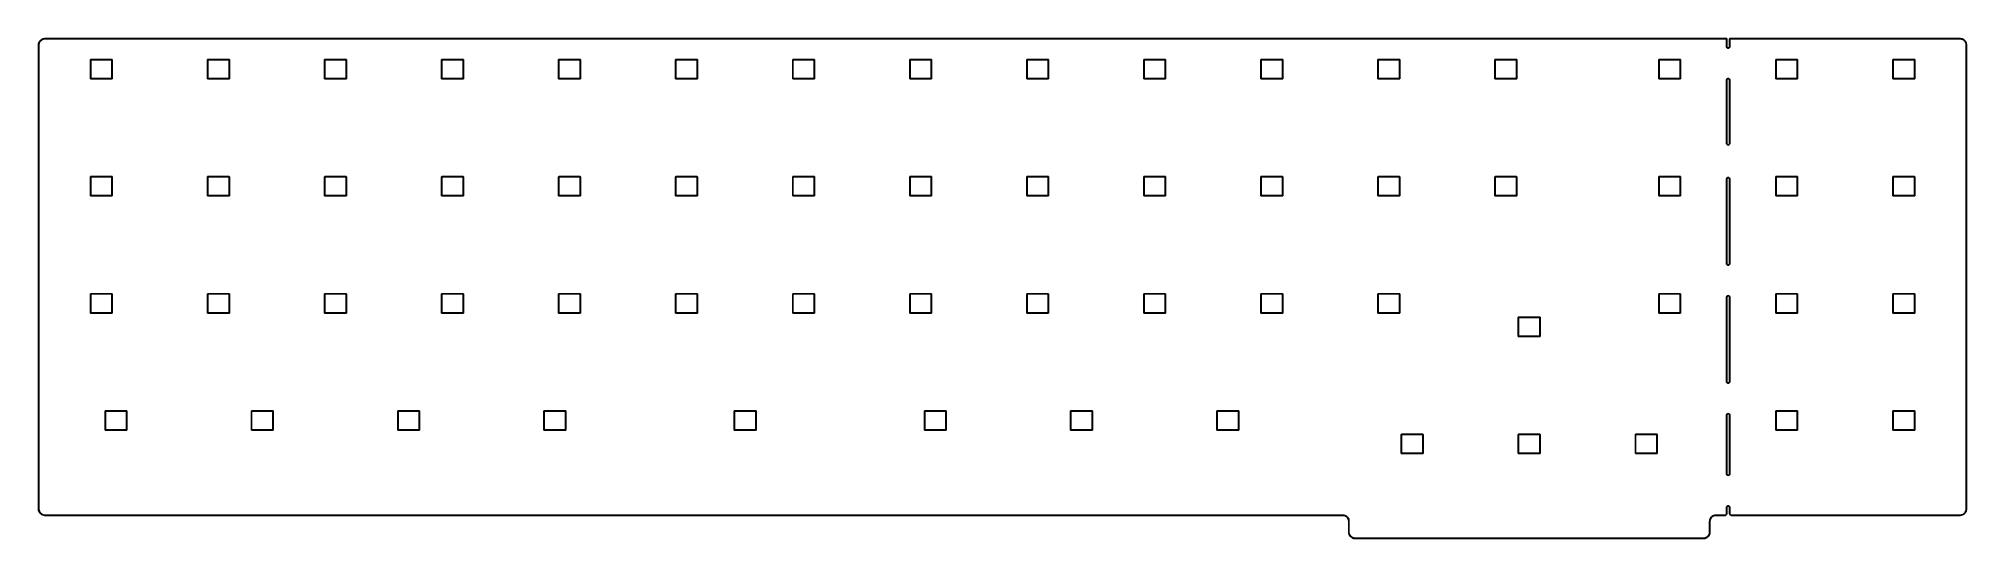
# Model space of a CAD drawing. Extents: x 2.6 to 15, y -6.3 to -3.1.
import ezdxf

# ---------------------------------------------------------------- set-up
doc = ezdxf.new("R2010")
doc.units = 0
doc.header["$MEASUREMENT"] = 0
doc.layers.add('BLACK', color=7, linetype='CONTINUOUS')

msp = doc.modelspace()

# ---------------------------------------------------------------- linework, layer by layer
at = {"layer": 'BLACK', "linetype": 'CONTINUOUS'}
for p, q in [((2.597, -3.14), (2.598, -3.133)), ((2.597, -6.112), (2.597, -3.14)), ((2.598, -3.133), (2.6, -3.126)), ((2.601, -3.13), (2.599, -3.136)), ((2.599, -3.136), (2.599, -3.14)), ((2.599, -3.14), (2.599, -6.112)), ((2.6, -3.126), (2.603, -3.12)), ((2.603, -3.123), (2.601, -3.13)), ((2.603, -3.12), (2.607, -3.114)), ((2.606, -3.118), (2.603, -3.123)), ((2.611, -3.113), (2.606, -3.118)), ((2.607, -3.114), (2.612, -3.109)), ((2.616, -3.108), (2.611, -3.113)), ((2.612, -3.109), (2.618, -3.105)), ((2.622, -3.105), (2.616, -3.108)), ((2.618, -3.105), (2.624, -3.102)), ((2.628, -3.103), (2.622, -3.105)), ((2.624, -3.102), (2.631, -3.1)), ((2.634, -3.101), (2.628, -3.103)), ((2.631, -3.1), (2.638, -3.099)), ((2.638, -3.101), (2.634, -3.101)), ((2.638, -3.099), (13.415, -3.099)), ((13.414, -3.101), (2.638, -3.101)), ((13.414, -3.15), (13.414, -3.101)), ((13.415, -3.153), (13.414, -3.15)), ((13.415, -3.099), (13.416, -3.099)), ((13.416, -3.156), (13.415, -3.153)), ((13.416, -3.099), (13.416, -3.1)), ((13.416, -3.1), (13.416, -3.1)), ((13.416, -3.1), (13.416, -3.15)), ((13.416, -3.15), (13.416, -3.151)), ((13.416, -3.151), (13.417, -3.154)), ((13.419, -3.158), (13.416, -3.156)), ((13.417, -3.154), (13.419, -3.156)), ((13.419, -3.156), (13.421, -3.158)), ((13.422, -3.16), (13.419, -3.158)), ((13.421, -3.158), (13.424, -3.158)), ((13.425, -3.16), (13.422, -3.16)), ((13.424, -3.158), (13.425, -3.158)), ((13.425, -3.158), (13.427, -3.158)), ((13.429, -3.16), (13.425, -3.16)), ((13.427, -3.158), (13.429, -3.158)), ((13.429, -3.158), (13.432, -3.156)), ((13.432, -3.158), (13.429, -3.16)), ((13.432, -3.156), (13.433, -3.154)), ((13.434, -3.156), (13.432, -3.158)), ((13.433, -3.154), (13.434, -3.151)), ((13.434, -3.1), (13.435, -3.099)), ((13.434, -3.15), (13.434, -3.1)), ((13.434, -3.1), (13.434, -3.1)), ((13.434, -3.151), (13.434, -3.15)), ((13.435, -3.153), (13.434, -3.156)), ((13.435, -3.099), (13.435, -3.099)), ((13.435, -3.099), (14.911, -3.099)), ((13.436, -3.15), (13.435, -3.153)), ((14.911, -3.101), (13.436, -3.101)), ((13.436, -3.101), (13.436, -3.15)), ((14.911, -3.099), (14.918, -3.1)), ((14.915, -3.101), (14.911, -3.101)), ((14.921, -3.103), (14.915, -3.101)), ((14.918, -3.1), (14.925, -3.102)), ((14.928, -3.105), (14.921, -3.103)), ((14.925, -3.102), (14.932, -3.105)), ((14.934, -3.108), (14.928, -3.105)), ((14.932, -3.105), (14.937, -3.109)), ((14.939, -3.113), (14.934, -3.108)), ((14.937, -3.109), (14.942, -3.114)), ((14.943, -3.118), (14.939, -3.113)), ((14.942, -3.114), (14.946, -3.12)), ((14.946, -3.123), (14.943, -3.118)), ((14.946, -3.12), (14.949, -3.126)), ((14.949, -3.13), (14.946, -3.123)), ((14.949, -3.126), (14.951, -3.133)), ((14.95, -3.136), (14.949, -3.13)), ((14.95, -3.14), (14.95, -3.136)), ((14.95, -6.112), (14.95, -3.14)), ((14.951, -3.133), (14.952, -3.14)), ((14.952, -3.14), (14.952, -6.112)), ((2.93, -3.234), (2.931, -3.233)), ((2.93, -3.356), (2.93, -3.234)), ((2.93, -3.234), (2.93, -3.234)), ((2.931, -3.233), (2.931, -3.233)), ((2.931, -3.233), (3.069, -3.233)), ((2.932, -3.235), (2.932, -3.355)), ((3.068, -3.235), (2.932, -3.235)), ((3.068, -3.355), (3.068, -3.235)), ((3.069, -3.233), (3.07, -3.234)), ((3.069, -3.233), (3.069, -3.233)), ((3.07, -3.234), (3.07, -3.234)), ((3.07, -3.234), (3.07, -3.356)), ((3.68, -3.234), (3.681, -3.233)), ((3.68, -3.356), (3.68, -3.234)), ((3.68, -3.234), (3.68, -3.234)), ((3.681, -3.233), (3.681, -3.233)), ((3.681, -3.233), (3.819, -3.233)), ((3.682, -3.235), (3.682, -3.355)), ((3.818, -3.235), (3.682, -3.235)), ((3.818, -3.355), (3.818, -3.235)), ((3.819, -3.233), (3.82, -3.234)), ((3.819, -3.233), (3.819, -3.233)), ((3.82, -3.234), (3.82, -3.234)), ((3.82, -3.234), (3.82, -3.356)), ((4.43, -3.234), (4.431, -3.233)), ((4.43, -3.356), (4.43, -3.234)), ((4.43, -3.234), (4.43, -3.234)), ((4.431, -3.233), (4.431, -3.233)), ((4.431, -3.233), (4.569, -3.233)), ((4.432, -3.235), (4.432, -3.355)), ((4.568, -3.235), (4.432, -3.235)), ((4.568, -3.355), (4.568, -3.235)), ((4.569, -3.233), (4.57, -3.234)), ((4.569, -3.233), (4.569, -3.233)), ((4.57, -3.234), (4.57, -3.234)), ((4.57, -3.234), (4.57, -3.356)), ((5.18, -3.234), (5.181, -3.233)), ((5.18, -3.356), (5.18, -3.234)), ((5.18, -3.234), (5.18, -3.234)), ((5.181, -3.233), (5.181, -3.233)), ((5.181, -3.233), (5.319, -3.233)), ((5.182, -3.235), (5.182, -3.355)), ((5.318, -3.235), (5.182, -3.235)), ((5.318, -3.355), (5.318, -3.235)), ((5.319, -3.233), (5.32, -3.234)), ((5.319, -3.233), (5.319, -3.233)), ((5.32, -3.234), (5.32, -3.234)), ((5.32, -3.234), (5.32, -3.356)), ((5.93, -3.234), (5.931, -3.233)), ((5.93, -3.356), (5.93, -3.234)), ((5.93, -3.234), (5.93, -3.234)), ((5.931, -3.233), (5.931, -3.233)), ((5.931, -3.233), (6.069, -3.233)), ((5.932, -3.235), (5.932, -3.355)), ((6.068, -3.235), (5.932, -3.235)), ((6.068, -3.355), (6.068, -3.235)), ((6.069, -3.233), (6.07, -3.234)), ((6.069, -3.233), (6.069, -3.233)), ((6.07, -3.234), (6.07, -3.234)), ((6.07, -3.234), (6.07, -3.356)), ((6.68, -3.234), (6.681, -3.233)), ((6.68, -3.356), (6.68, -3.234)), ((6.68, -3.234), (6.68, -3.234)), ((6.681, -3.233), (6.681, -3.233)), ((6.681, -3.233), (6.819, -3.233)), ((6.682, -3.235), (6.682, -3.355)), ((6.818, -3.235), (6.682, -3.235)), ((6.818, -3.355), (6.818, -3.235)), ((6.819, -3.233), (6.82, -3.234)), ((6.819, -3.233), (6.819, -3.233)), ((6.82, -3.234), (6.82, -3.234)), ((6.82, -3.234), (6.82, -3.356)), ((7.43, -3.234), (7.431, -3.233)), ((7.43, -3.356), (7.43, -3.234)), ((7.43, -3.234), (7.43, -3.234)), ((7.431, -3.233), (7.431, -3.233)), ((7.431, -3.233), (7.569, -3.233)), ((7.432, -3.235), (7.432, -3.355)), ((7.568, -3.235), (7.432, -3.235)), ((7.568, -3.355), (7.568, -3.235)), ((7.569, -3.233), (7.57, -3.234)), ((7.569, -3.233), (7.569, -3.233)), ((7.57, -3.234), (7.57, -3.234)), ((7.57, -3.234), (7.57, -3.356)), ((8.18, -3.234), (8.181, -3.233)), ((8.18, -3.356), (8.18, -3.234)), ((8.18, -3.234), (8.18, -3.234)), ((8.181, -3.233), (8.181, -3.233)), ((8.181, -3.233), (8.319, -3.233)), ((8.182, -3.235), (8.182, -3.355)), ((8.318, -3.235), (8.182, -3.235)), ((8.318, -3.355), (8.318, -3.235)), ((8.319, -3.233), (8.32, -3.234)), ((8.319, -3.233), (8.319, -3.233)), ((8.32, -3.234), (8.32, -3.234)), ((8.32, -3.234), (8.32, -3.356)), ((8.93, -3.234), (8.931, -3.233)), ((8.93, -3.356), (8.93, -3.234)), ((8.93, -3.234), (8.93, -3.234)), ((8.931, -3.233), (8.931, -3.233)), ((8.931, -3.233), (9.069, -3.233)), ((8.932, -3.235), (8.932, -3.355)), ((9.068, -3.235), (8.932, -3.235)), ((9.068, -3.355), (9.068, -3.235)), ((9.069, -3.233), (9.07, -3.234)), ((9.069, -3.233), (9.069, -3.233)), ((9.07, -3.234), (9.07, -3.234)), ((9.07, -3.234), (9.07, -3.356)), ((9.68, -3.234), (9.681, -3.233)), ((9.68, -3.356), (9.68, -3.234)), ((9.68, -3.234), (9.68, -3.234)), ((9.681, -3.233), (9.681, -3.233)), ((9.681, -3.233), (9.819, -3.233)), ((9.682, -3.235), (9.682, -3.355)), ((9.818, -3.235), (9.682, -3.235)), ((9.818, -3.355), (9.818, -3.235)), ((9.819, -3.233), (9.82, -3.234)), ((9.819, -3.233), (9.819, -3.233)), ((9.82, -3.234), (9.82, -3.234)), ((9.82, -3.234), (9.82, -3.356)), ((10.43, -3.234), (10.431, -3.233)), ((10.43, -3.356), (10.43, -3.234)), ((10.43, -3.234), (10.43, -3.234)), ((10.431, -3.233), (10.431, -3.233)), ((10.431, -3.233), (10.569, -3.233)), ((10.432, -3.235), (10.432, -3.355)), ((10.568, -3.235), (10.432, -3.235)), ((10.568, -3.355), (10.568, -3.235)), ((10.569, -3.233), (10.57, -3.234)), ((10.569, -3.233), (10.569, -3.233)), ((10.57, -3.234), (10.57, -3.234)), ((10.57, -3.234), (10.57, -3.356)), ((11.18, -3.234), (11.181, -3.233)), ((11.18, -3.356), (11.18, -3.234)), ((11.18, -3.234), (11.18, -3.234)), ((11.181, -3.233), (11.181, -3.233)), ((11.181, -3.233), (11.319, -3.233)), ((11.182, -3.235), (11.182, -3.355)), ((11.318, -3.235), (11.182, -3.235)), ((11.318, -3.355), (11.318, -3.235)), ((11.319, -3.233), (11.32, -3.234)), ((11.319, -3.233), (11.319, -3.233)), ((11.32, -3.234), (11.32, -3.234)), ((11.32, -3.234), (11.32, -3.356)), ((11.93, -3.234), (11.931, -3.233)), ((11.93, -3.356), (11.93, -3.234)), ((11.93, -3.234), (11.93, -3.234)), ((11.931, -3.233), (11.931, -3.233)), ((11.931, -3.233), (12.069, -3.233)), ((11.932, -3.235), (11.932, -3.355)), ((12.068, -3.235), (11.932, -3.235)), ((12.068, -3.355), (12.068, -3.235)), ((12.069, -3.233), (12.07, -3.234)), ((12.069, -3.233), (12.069, -3.233)), ((12.07, -3.234), (12.07, -3.234)), ((12.07, -3.234), (12.07, -3.356)), ((12.98, -3.234), (12.981, -3.233)), ((12.98, -3.356), (12.98, -3.234)), ((12.98, -3.234), (12.98, -3.234)), ((12.981, -3.233), (12.981, -3.233)), ((12.981, -3.233), (13.119, -3.233)), ((12.982, -3.235), (12.982, -3.355)), ((13.118, -3.235), (12.982, -3.235)), ((13.118, -3.355), (13.118, -3.235)), ((13.119, -3.233), (13.12, -3.234)), ((13.119, -3.233), (13.119, -3.233)), ((13.12, -3.234), (13.12, -3.234)), ((13.12, -3.234), (13.12, -3.356)), ((13.73, -3.234), (13.731, -3.233)), ((13.73, -3.356), (13.73, -3.234)), ((13.73, -3.234), (13.73, -3.234)), ((13.731, -3.233), (13.731, -3.233)), ((13.731, -3.233), (13.869, -3.233)), ((13.732, -3.235), (13.732, -3.355)), ((13.868, -3.235), (13.732, -3.235)), ((13.868, -3.355), (13.868, -3.235)), ((13.869, -3.233), (13.87, -3.234)), ((13.869, -3.233), (13.869, -3.233)), ((13.87, -3.234), (13.87, -3.234)), ((13.87, -3.234), (13.87, -3.356)), ((14.48, -3.234), (14.481, -3.233)), ((14.48, -3.356), (14.48, -3.234)), ((14.48, -3.234), (14.48, -3.234)), ((14.481, -3.233), (14.481, -3.233)), ((14.481, -3.233), (14.619, -3.233)), ((14.482, -3.235), (14.482, -3.355)), ((14.618, -3.235), (14.482, -3.235)), ((14.618, -3.355), (14.618, -3.235)), ((14.619, -3.233), (14.62, -3.234)), ((14.619, -3.233), (14.619, -3.233)), ((14.62, -3.234), (14.62, -3.234)), ((14.62, -3.234), (14.62, -3.356)), ((2.93, -3.357), (2.93, -3.356)), ((2.931, -3.357), (2.93, -3.357)), ((3.069, -3.357), (2.931, -3.357)), ((2.931, -3.357), (2.931, -3.357)), ((2.932, -3.355), (3.068, -3.355)), ((3.07, -3.357), (3.069, -3.357)), ((3.069, -3.357), (3.069, -3.357)), ((3.07, -3.356), (3.07, -3.357)), ((3.68, -3.357), (3.68, -3.356)), ((3.681, -3.357), (3.68, -3.357)), ((3.68, -3.357), (3.68, -3.357)), ((3.819, -3.357), (3.681, -3.357)), ((3.681, -3.357), (3.681, -3.357)), ((3.682, -3.355), (3.818, -3.355)), ((3.82, -3.357), (3.819, -3.357)), ((3.819, -3.357), (3.819, -3.357)), ((3.82, -3.356), (3.82, -3.357)), ((3.82, -3.357), (3.82, -3.357)), ((4.43, -3.357), (4.43, -3.356)), ((4.431, -3.357), (4.43, -3.357)), ((4.43, -3.357), (4.43, -3.357)), ((4.569, -3.357), (4.431, -3.357)), ((4.431, -3.357), (4.431, -3.357)), ((4.432, -3.355), (4.568, -3.355)), ((4.57, -3.357), (4.569, -3.357)), ((4.569, -3.357), (4.569, -3.357)), ((4.57, -3.356), (4.57, -3.357)), ((4.57, -3.357), (4.57, -3.357)), ((5.18, -3.357), (5.18, -3.356)), ((5.181, -3.357), (5.18, -3.357)), ((5.18, -3.357), (5.18, -3.357)), ((5.319, -3.357), (5.181, -3.357)), ((5.181, -3.357), (5.181, -3.357)), ((5.182, -3.355), (5.318, -3.355)), ((5.32, -3.357), (5.319, -3.357)), ((5.319, -3.357), (5.319, -3.357)), ((5.32, -3.356), (5.32, -3.357)), ((5.32, -3.357), (5.32, -3.357)), ((5.93, -3.357), (5.93, -3.356)), ((5.931, -3.357), (5.93, -3.357)), ((5.93, -3.357), (5.93, -3.357)), ((6.069, -3.357), (5.931, -3.357)), ((5.931, -3.357), (5.931, -3.357)), ((5.932, -3.355), (6.068, -3.355)), ((6.07, -3.357), (6.069, -3.357)), ((6.069, -3.357), (6.069, -3.357)), ((6.07, -3.356), (6.07, -3.357)), ((6.07, -3.357), (6.07, -3.357)), ((6.68, -3.357), (6.68, -3.356)), ((6.681, -3.357), (6.68, -3.357)), ((6.68, -3.357), (6.68, -3.357)), ((6.819, -3.357), (6.681, -3.357)), ((6.681, -3.357), (6.681, -3.357)), ((6.682, -3.355), (6.818, -3.355)), ((6.82, -3.357), (6.819, -3.357)), ((6.819, -3.357), (6.819, -3.357)), ((6.82, -3.356), (6.82, -3.357)), ((6.82, -3.357), (6.82, -3.357)), ((7.43, -3.357), (7.43, -3.356)), ((7.431, -3.357), (7.43, -3.357)), ((7.43, -3.357), (7.43, -3.357)), ((7.569, -3.357), (7.431, -3.357)), ((7.431, -3.357), (7.431, -3.357)), ((7.432, -3.355), (7.568, -3.355)), ((7.57, -3.357), (7.569, -3.357)), ((7.569, -3.357), (7.569, -3.357)), ((7.57, -3.356), (7.57, -3.357)), ((7.57, -3.357), (7.57, -3.357)), ((8.18, -3.357), (8.18, -3.356)), ((8.181, -3.357), (8.18, -3.357)), ((8.18, -3.357), (8.18, -3.357)), ((8.319, -3.357), (8.181, -3.357)), ((8.181, -3.357), (8.181, -3.357)), ((8.182, -3.355), (8.318, -3.355)), ((8.32, -3.357), (8.319, -3.357)), ((8.319, -3.357), (8.319, -3.357)), ((8.32, -3.356), (8.32, -3.357)), ((8.32, -3.357), (8.32, -3.357)), ((8.93, -3.357), (8.93, -3.356)), ((8.931, -3.357), (8.93, -3.357)), ((8.93, -3.357), (8.93, -3.357)), ((9.069, -3.357), (8.931, -3.357)), ((8.931, -3.357), (8.931, -3.357)), ((8.932, -3.355), (9.068, -3.355)), ((9.07, -3.357), (9.069, -3.357)), ((9.069, -3.357), (9.069, -3.357)), ((9.07, -3.356), (9.07, -3.357)), ((9.07, -3.357), (9.07, -3.357)), ((9.68, -3.357), (9.68, -3.356)), ((9.681, -3.357), (9.68, -3.357)), ((9.68, -3.357), (9.68, -3.357)), ((9.819, -3.357), (9.681, -3.357)), ((9.681, -3.357), (9.681, -3.357)), ((9.682, -3.355), (9.818, -3.355)), ((9.82, -3.357), (9.819, -3.357)), ((9.819, -3.357), (9.819, -3.357)), ((9.82, -3.356), (9.82, -3.357)), ((9.82, -3.357), (9.82, -3.357)), ((10.43, -3.357), (10.43, -3.356)), ((10.431, -3.357), (10.43, -3.357)), ((10.43, -3.357), (10.43, -3.357)), ((10.569, -3.357), (10.431, -3.357)), ((10.431, -3.357), (10.431, -3.357)), ((10.432, -3.355), (10.568, -3.355)), ((10.57, -3.357), (10.569, -3.357)), ((10.569, -3.357), (10.569, -3.357)), ((10.57, -3.356), (10.57, -3.357)), ((10.57, -3.357), (10.57, -3.357)), ((11.18, -3.357), (11.18, -3.356)), ((11.181, -3.357), (11.18, -3.357)), ((11.18, -3.357), (11.18, -3.357)), ((11.319, -3.357), (11.181, -3.357)), ((11.181, -3.357), (11.181, -3.357)), ((11.182, -3.355), (11.318, -3.355)), ((11.32, -3.357), (11.319, -3.357)), ((11.319, -3.357), (11.319, -3.357)), ((11.32, -3.356), (11.32, -3.357)), ((11.32, -3.357), (11.32, -3.357)), ((11.93, -3.357), (11.93, -3.356)), ((11.931, -3.357), (11.93, -3.357)), ((11.93, -3.357), (11.93, -3.357)), ((12.069, -3.357), (11.931, -3.357)), ((11.931, -3.357), (11.931, -3.357)), ((11.932, -3.355), (12.068, -3.355)), ((12.07, -3.357), (12.069, -3.357)), ((12.069, -3.357), (12.069, -3.357)), ((12.07, -3.356), (12.07, -3.357)), ((12.07, -3.357), (12.07, -3.357)), ((12.98, -3.357), (12.98, -3.356)), ((12.981, -3.357), (12.98, -3.357)), ((12.98, -3.357), (12.98, -3.357)), ((13.119, -3.357), (12.981, -3.357)), ((12.981, -3.357), (12.981, -3.357)), ((12.982, -3.355), (13.118, -3.355)), ((13.12, -3.357), (13.119, -3.357)), ((13.119, -3.357), (13.119, -3.357)), ((13.12, -3.356), (13.12, -3.357)), ((13.12, -3.357), (13.12, -3.357)), ((13.414, -3.366), (13.415, -3.363)), ((13.414, -3.77), (13.414, -3.366)), ((13.414, -3.366), (13.414, -3.366)), ((13.414, -3.366), (13.414, -3.366)), ((13.415, -3.363), (13.416, -3.36)), ((13.416, -3.36), (13.419, -3.357)), ((13.417, -3.362), (13.416, -3.365)), ((13.416, -3.365), (13.416, -3.366)), ((13.416, -3.366), (13.416, -3.366)), ((13.416, -3.366), (13.416, -3.366)), ((13.416, -3.366), (13.416, -3.77)), ((13.419, -3.36), (13.417, -3.362)), ((13.419, -3.357), (13.422, -3.356)), ((13.421, -3.358), (13.419, -3.36)), ((13.424, -3.357), (13.421, -3.358)), ((13.422, -3.356), (13.425, -3.355)), ((13.425, -3.357), (13.424, -3.357)), ((13.425, -3.355), (13.429, -3.356)), ((13.425, -3.355), (13.425, -3.355)), ((13.427, -3.357), (13.425, -3.357)), ((13.425, -3.357), (13.425, -3.357)), ((13.429, -3.358), (13.427, -3.357)), ((13.429, -3.356), (13.432, -3.357)), ((13.432, -3.36), (13.429, -3.358)), ((13.432, -3.357), (13.434, -3.36)), ((13.433, -3.362), (13.432, -3.36)), ((13.434, -3.365), (13.433, -3.362)), ((13.434, -3.36), (13.435, -3.363)), ((13.434, -3.366), (13.434, -3.365)), ((13.434, -3.77), (13.434, -3.366)), ((13.434, -3.366), (13.434, -3.366)), ((13.434, -3.366), (13.434, -3.366)), ((13.434, -3.366), (13.434, -3.366)), ((13.435, -3.363), (13.436, -3.366)), ((13.436, -3.366), (13.436, -3.366)), ((13.436, -3.366), (13.436, -3.366)), ((13.436, -3.366), (13.436, -3.366)), ((13.436, -3.366), (13.436, -3.77)), ((13.73, -3.357), (13.73, -3.356)), ((13.731, -3.357), (13.73, -3.357)), ((13.73, -3.357), (13.73, -3.357)), ((13.869, -3.357), (13.731, -3.357)), ((13.731, -3.357), (13.731, -3.357)), ((13.732, -3.355), (13.868, -3.355)), ((13.87, -3.357), (13.869, -3.357)), ((13.869, -3.357), (13.869, -3.357)), ((13.87, -3.356), (13.87, -3.357)), ((13.87, -3.357), (13.87, -3.357)), ((14.48, -3.357), (14.48, -3.356)), ((14.481, -3.357), (14.48, -3.357)), ((14.48, -3.357), (14.48, -3.357)), ((14.619, -3.357), (14.481, -3.357)), ((14.481, -3.357), (14.481, -3.357)), ((14.482, -3.355), (14.618, -3.355)), ((14.62, -3.357), (14.619, -3.357)), ((14.619, -3.357), (14.619, -3.357)), ((14.62, -3.356), (14.62, -3.357)), ((14.62, -3.357), (14.62, -3.357)), ((13.415, -3.773), (13.414, -3.77)), ((13.416, -3.776), (13.415, -3.773)), ((13.416, -3.77), (13.416, -3.771)), ((13.416, -3.771), (13.417, -3.774)), ((13.419, -3.778), (13.416, -3.776)), ((13.417, -3.774), (13.419, -3.776)), ((13.419, -3.776), (13.421, -3.778)), ((13.422, -3.78), (13.419, -3.778)), ((13.421, -3.778), (13.424, -3.779)), ((13.425, -3.781), (13.422, -3.78)), ((13.424, -3.779), (13.425, -3.779)), ((13.425, -3.779), (13.427, -3.779)), ((13.429, -3.78), (13.425, -3.781)), ((13.427, -3.779), (13.429, -3.778)), ((13.429, -3.778), (13.432, -3.776)), ((13.432, -3.778), (13.429, -3.78)), ((13.432, -3.776), (13.433, -3.774)), ((13.434, -3.776), (13.432, -3.778)), ((13.433, -3.774), (13.434, -3.771)), ((13.434, -3.771), (13.434, -3.77)), ((13.435, -3.773), (13.434, -3.776)), ((13.436, -3.77), (13.435, -3.773)), ((2.93, -3.984), (2.931, -3.983)), ((2.93, -4.106), (2.93, -3.984)), ((2.93, -3.984), (2.93, -3.984)), ((2.931, -3.983), (2.931, -3.983)), ((2.931, -3.983), (3.069, -3.983)), ((2.932, -3.985), (2.932, -4.105)), ((3.068, -3.985), (2.932, -3.985)), ((3.068, -4.105), (3.068, -3.985)), ((3.069, -3.983), (3.07, -3.984)), ((3.069, -3.983), (3.069, -3.983)), ((3.07, -3.984), (3.07, -3.984)), ((3.07, -3.984), (3.07, -4.106)), ((3.68, -3.984), (3.681, -3.983)), ((3.68, -4.106), (3.68, -3.984)), ((3.68, -3.984), (3.68, -3.984)), ((3.681, -3.983), (3.681, -3.983)), ((3.681, -3.983), (3.819, -3.983)), ((3.682, -3.985), (3.682, -4.105)), ((3.818, -3.985), (3.682, -3.985)), ((3.818, -4.105), (3.818, -3.985)), ((3.819, -3.983), (3.82, -3.984)), ((3.819, -3.983), (3.819, -3.983)), ((3.82, -3.984), (3.82, -3.984)), ((3.82, -3.984), (3.82, -4.106)), ((4.43, -3.984), (4.431, -3.983)), ((4.43, -4.106), (4.43, -3.984)), ((4.43, -3.984), (4.43, -3.984)), ((4.431, -3.983), (4.431, -3.983)), ((4.431, -3.983), (4.569, -3.983)), ((4.432, -3.985), (4.432, -4.105)), ((4.568, -3.985), (4.432, -3.985)), ((4.568, -4.105), (4.568, -3.985)), ((4.569, -3.983), (4.57, -3.984)), ((4.569, -3.983), (4.569, -3.983)), ((4.57, -3.984), (4.57, -3.984)), ((4.57, -3.984), (4.57, -4.106)), ((5.18, -3.984), (5.181, -3.983)), ((5.18, -4.106), (5.18, -3.984)), ((5.18, -3.984), (5.18, -3.984)), ((5.181, -3.983), (5.181, -3.983)), ((5.181, -3.983), (5.319, -3.983)), ((5.182, -3.985), (5.182, -4.105)), ((5.318, -3.985), (5.182, -3.985)), ((5.318, -4.105), (5.318, -3.985)), ((5.319, -3.983), (5.32, -3.984)), ((5.319, -3.983), (5.319, -3.983)), ((5.32, -3.984), (5.32, -3.984)), ((5.32, -3.984), (5.32, -4.106)), ((5.93, -3.984), (5.931, -3.983)), ((5.93, -4.106), (5.93, -3.984)), ((5.93, -3.984), (5.93, -3.984)), ((5.931, -3.983), (5.931, -3.983)), ((5.931, -3.983), (6.069, -3.983)), ((5.932, -3.985), (5.932, -4.105)), ((6.068, -3.985), (5.932, -3.985)), ((6.068, -4.105), (6.068, -3.985)), ((6.069, -3.983), (6.07, -3.984)), ((6.069, -3.983), (6.069, -3.983)), ((6.07, -3.984), (6.07, -3.984)), ((6.07, -3.984), (6.07, -4.106)), ((6.68, -3.984), (6.681, -3.983)), ((6.68, -4.106), (6.68, -3.984)), ((6.68, -3.984), (6.68, -3.984)), ((6.681, -3.983), (6.681, -3.983)), ((6.681, -3.983), (6.819, -3.983)), ((6.682, -3.985), (6.682, -4.105)), ((6.818, -3.985), (6.682, -3.985)), ((6.818, -4.105), (6.818, -3.985)), ((6.819, -3.983), (6.82, -3.984)), ((6.819, -3.983), (6.819, -3.983)), ((6.82, -3.984), (6.82, -3.984)), ((6.82, -3.984), (6.82, -4.106)), ((7.43, -3.984), (7.431, -3.983)), ((7.43, -4.106), (7.43, -3.984)), ((7.43, -3.984), (7.43, -3.984)), ((7.431, -3.983), (7.431, -3.983)), ((7.431, -3.983), (7.569, -3.983)), ((7.432, -3.985), (7.432, -4.105)), ((7.568, -3.985), (7.432, -3.985)), ((7.568, -4.105), (7.568, -3.985)), ((7.569, -3.983), (7.57, -3.984)), ((7.569, -3.983), (7.569, -3.983)), ((7.57, -3.984), (7.57, -3.984)), ((7.57, -3.984), (7.57, -4.106)), ((8.18, -3.984), (8.181, -3.983)), ((8.18, -4.106), (8.18, -3.984)), ((8.18, -3.984), (8.18, -3.984)), ((8.181, -3.983), (8.181, -3.983)), ((8.181, -3.983), (8.319, -3.983)), ((8.182, -3.985), (8.182, -4.105)), ((8.318, -3.985), (8.182, -3.985)), ((8.318, -4.105), (8.318, -3.985)), ((8.319, -3.983), (8.32, -3.984)), ((8.319, -3.983), (8.319, -3.983)), ((8.32, -3.984), (8.32, -3.984)), ((8.32, -3.984), (8.32, -4.106)), ((8.93, -3.984), (8.931, -3.983)), ((8.93, -4.106), (8.93, -3.984)), ((8.93, -3.984), (8.93, -3.984)), ((8.931, -3.983), (8.931, -3.983)), ((8.931, -3.983), (9.069, -3.983)), ((8.932, -3.985), (8.932, -4.105)), ((9.068, -3.985), (8.932, -3.985)), ((9.068, -4.105), (9.068, -3.985)), ((9.069, -3.983), (9.07, -3.984)), ((9.069, -3.983), (9.069, -3.983)), ((9.07, -3.984), (9.07, -3.984)), ((9.07, -3.984), (9.07, -4.106)), ((9.68, -3.984), (9.681, -3.983)), ((9.68, -4.106), (9.68, -3.984)), ((9.68, -3.984), (9.68, -3.984)), ((9.681, -3.983), (9.681, -3.983)), ((9.681, -3.983), (9.819, -3.983)), ((9.682, -3.985), (9.682, -4.105)), ((9.818, -3.985), (9.682, -3.985)), ((9.818, -4.105), (9.818, -3.985)), ((9.819, -3.983), (9.82, -3.984)), ((9.819, -3.983), (9.819, -3.983)), ((9.82, -3.984), (9.82, -3.984)), ((9.82, -3.984), (9.82, -4.106)), ((10.43, -3.984), (10.431, -3.983)), ((10.43, -4.106), (10.43, -3.984)), ((10.43, -3.984), (10.43, -3.984)), ((10.431, -3.983), (10.431, -3.983)), ((10.431, -3.983), (10.569, -3.983)), ((10.432, -3.985), (10.432, -4.105)), ((10.568, -3.985), (10.432, -3.985)), ((10.568, -4.105), (10.568, -3.985)), ((10.569, -3.983), (10.57, -3.984)), ((10.569, -3.983), (10.569, -3.983)), ((10.57, -3.984), (10.57, -3.984)), ((10.57, -3.984), (10.57, -4.106)), ((11.18, -3.984), (11.181, -3.983)), ((11.18, -4.106), (11.18, -3.984)), ((11.18, -3.984), (11.18, -3.984)), ((11.181, -3.983), (11.181, -3.983)), ((11.181, -3.983), (11.319, -3.983)), ((11.182, -3.985), (11.182, -4.105)), ((11.318, -3.985), (11.182, -3.985)), ((11.318, -4.105), (11.318, -3.985)), ((11.319, -3.983), (11.32, -3.984)), ((11.319, -3.983), (11.319, -3.983)), ((11.32, -3.984), (11.32, -3.984)), ((11.32, -3.984), (11.32, -4.106)), ((11.93, -3.984), (11.931, -3.983)), ((11.93, -4.106), (11.93, -3.984)), ((11.93, -3.984), (11.93, -3.984)), ((11.931, -3.983), (11.931, -3.983)), ((11.931, -3.983), (12.069, -3.983)), ((11.932, -3.985), (11.932, -4.105)), ((12.068, -3.985), (11.932, -3.985)), ((12.068, -4.105), (12.068, -3.985)), ((12.069, -3.983), (12.07, -3.984)), ((12.069, -3.983), (12.069, -3.983)), ((12.07, -3.984), (12.07, -3.984)), ((12.07, -3.984), (12.07, -4.106)), ((12.98, -3.984), (12.981, -3.983)), ((12.98, -4.106), (12.98, -3.984)), ((12.98, -3.984), (12.98, -3.984)), ((12.981, -3.983), (12.981, -3.983)), ((12.981, -3.983), (13.119, -3.983)), ((12.982, -3.985), (12.982, -4.105)), ((13.118, -3.985), (12.982, -3.985)), ((13.118, -4.105), (13.118, -3.985)), ((13.119, -3.983), (13.12, -3.984)), ((13.119, -3.983), (13.119, -3.983)), ((13.12, -3.984), (13.12, -3.984)), ((13.12, -3.984), (13.12, -4.106)), ((13.414, -4), (13.415, -3.997)), ((13.414, -4.539), (13.414, -4)), ((13.415, -3.997), (13.416, -3.994)), ((13.416, -3.994), (13.419, -3.991)), ((13.417, -3.996), (13.416, -3.999)), ((13.416, -3.999), (13.416, -4)), ((13.416, -4), (13.416, -4.539)), ((13.419, -3.994), (13.417, -3.996)), ((13.419, -3.991), (13.422, -3.99)), ((13.421, -3.992), (13.419, -3.994)), ((13.424, -3.991), (13.421, -3.992)), ((13.422, -3.99), (13.425, -3.989)), ((13.425, -3.991), (13.424, -3.991)), ((13.425, -3.989), (13.429, -3.99)), ((13.427, -3.991), (13.425, -3.991)), ((13.429, -3.992), (13.427, -3.991)), ((13.429, -3.99), (13.432, -3.991)), ((13.432, -3.994), (13.429, -3.992)), ((13.432, -3.991), (13.434, -3.994)), ((13.433, -3.996), (13.432, -3.994)), ((13.434, -3.999), (13.433, -3.996)), ((13.434, -3.994), (13.435, -3.997)), ((13.434, -4), (13.434, -3.999)), ((13.434, -4.539), (13.434, -4)), ((13.435, -3.997), (13.436, -4)), ((13.436, -4), (13.436, -4.539)), ((13.73, -3.984), (13.731, -3.983)), ((13.73, -4.106), (13.73, -3.984)), ((13.73, -3.984), (13.73, -3.984)), ((13.731, -3.983), (13.731, -3.983)), ((13.731, -3.983), (13.869, -3.983)), ((13.732, -3.985), (13.732, -4.105)), ((13.868, -3.985), (13.732, -3.985)), ((13.868, -4.105), (13.868, -3.985)), ((13.869, -3.983), (13.87, -3.984)), ((13.869, -3.983), (13.869, -3.983)), ((13.87, -3.984), (13.87, -3.984)), ((13.87, -3.984), (13.87, -4.106)), ((14.48, -3.984), (14.481, -3.983)), ((14.48, -4.106), (14.48, -3.984)), ((14.48, -3.984), (14.48, -3.984)), ((14.481, -3.983), (14.481, -3.983)), ((14.481, -3.983), (14.619, -3.983)), ((14.482, -3.985), (14.482, -4.105)), ((14.618, -3.985), (14.482, -3.985)), ((14.618, -4.105), (14.618, -3.985)), ((14.619, -3.983), (14.62, -3.984)), ((14.619, -3.983), (14.619, -3.983)), ((14.62, -3.984), (14.62, -3.984)), ((14.62, -3.984), (14.62, -4.106)), ((2.93, -4.107), (2.93, -4.106)), ((2.931, -4.107), (2.93, -4.107)), ((3.069, -4.107), (2.931, -4.107)), ((2.931, -4.107), (2.931, -4.107)), ((2.932, -4.105), (3.068, -4.105)), ((3.07, -4.107), (3.069, -4.107)), ((3.069, -4.107), (3.069, -4.107)), ((3.07, -4.106), (3.07, -4.107)), ((3.68, -4.107), (3.68, -4.106)), ((3.681, -4.107), (3.68, -4.107)), ((3.819, -4.107), (3.681, -4.107)), ((3.681, -4.107), (3.681, -4.107)), ((3.682, -4.105), (3.818, -4.105)), ((3.82, -4.107), (3.819, -4.107)), ((3.819, -4.107), (3.819, -4.107)), ((3.82, -4.106), (3.82, -4.107)), ((4.43, -4.107), (4.43, -4.106)), ((4.431, -4.107), (4.43, -4.107)), ((4.569, -4.107), (4.431, -4.107)), ((4.431, -4.107), (4.431, -4.107)), ((4.432, -4.105), (4.568, -4.105)), ((4.57, -4.107), (4.569, -4.107)), ((4.569, -4.107), (4.569, -4.107)), ((4.57, -4.106), (4.57, -4.107)), ((5.18, -4.107), (5.18, -4.106)), ((5.181, -4.107), (5.18, -4.107)), ((5.319, -4.107), (5.181, -4.107)), ((5.181, -4.107), (5.181, -4.107)), ((5.182, -4.105), (5.318, -4.105)), ((5.32, -4.107), (5.319, -4.107)), ((5.319, -4.107), (5.319, -4.107)), ((5.32, -4.106), (5.32, -4.107)), ((5.93, -4.107), (5.93, -4.106)), ((5.931, -4.107), (5.93, -4.107)), ((6.069, -4.107), (5.931, -4.107)), ((5.931, -4.107), (5.931, -4.107)), ((5.932, -4.105), (6.068, -4.105)), ((6.07, -4.107), (6.069, -4.107)), ((6.069, -4.107), (6.069, -4.107)), ((6.07, -4.106), (6.07, -4.107)), ((6.68, -4.107), (6.68, -4.106)), ((6.681, -4.107), (6.68, -4.107)), ((6.819, -4.107), (6.681, -4.107)), ((6.681, -4.107), (6.681, -4.107)), ((6.682, -4.105), (6.818, -4.105)), ((6.82, -4.107), (6.819, -4.107)), ((6.819, -4.107), (6.819, -4.107)), ((6.82, -4.106), (6.82, -4.107)), ((7.43, -4.107), (7.43, -4.106)), ((7.431, -4.107), (7.43, -4.107)), ((7.569, -4.107), (7.431, -4.107)), ((7.431, -4.107), (7.431, -4.107)), ((7.432, -4.105), (7.568, -4.105)), ((7.57, -4.107), (7.569, -4.107)), ((7.569, -4.107), (7.569, -4.107)), ((7.57, -4.106), (7.57, -4.107)), ((8.18, -4.107), (8.18, -4.106)), ((8.181, -4.107), (8.18, -4.107)), ((8.319, -4.107), (8.181, -4.107)), ((8.181, -4.107), (8.181, -4.107)), ((8.182, -4.105), (8.318, -4.105)), ((8.32, -4.107), (8.319, -4.107)), ((8.319, -4.107), (8.319, -4.107)), ((8.32, -4.106), (8.32, -4.107)), ((8.93, -4.107), (8.93, -4.106)), ((8.931, -4.107), (8.93, -4.107)), ((9.069, -4.107), (8.931, -4.107)), ((8.931, -4.107), (8.931, -4.107)), ((8.932, -4.105), (9.068, -4.105)), ((9.07, -4.107), (9.069, -4.107)), ((9.069, -4.107), (9.069, -4.107)), ((9.07, -4.106), (9.07, -4.107)), ((9.68, -4.107), (9.68, -4.106)), ((9.681, -4.107), (9.68, -4.107)), ((9.819, -4.107), (9.681, -4.107)), ((9.681, -4.107), (9.681, -4.107)), ((9.682, -4.105), (9.818, -4.105)), ((9.82, -4.107), (9.819, -4.107)), ((9.819, -4.107), (9.819, -4.107)), ((9.82, -4.106), (9.82, -4.107)), ((10.43, -4.107), (10.43, -4.106)), ((10.431, -4.107), (10.43, -4.107)), ((10.569, -4.107), (10.431, -4.107)), ((10.431, -4.107), (10.431, -4.107)), ((10.432, -4.105), (10.568, -4.105)), ((10.57, -4.107), (10.569, -4.107)), ((10.569, -4.107), (10.569, -4.107)), ((10.57, -4.106), (10.57, -4.107)), ((11.18, -4.107), (11.18, -4.106)), ((11.181, -4.107), (11.18, -4.107)), ((11.319, -4.107), (11.181, -4.107)), ((11.181, -4.107), (11.181, -4.107)), ((11.182, -4.105), (11.318, -4.105)), ((11.32, -4.107), (11.319, -4.107)), ((11.319, -4.107), (11.319, -4.107)), ((11.32, -4.106), (11.32, -4.107)), ((11.93, -4.107), (11.93, -4.106)), ((11.931, -4.107), (11.93, -4.107)), ((12.069, -4.107), (11.931, -4.107)), ((11.931, -4.107), (11.931, -4.107)), ((11.932, -4.105), (12.068, -4.105)), ((12.07, -4.107), (12.069, -4.107)), ((12.069, -4.107), (12.069, -4.107)), ((12.07, -4.106), (12.07, -4.107)), ((12.98, -4.107), (12.98, -4.106)), ((12.981, -4.107), (12.98, -4.107)), ((13.119, -4.107), (12.981, -4.107)), ((12.981, -4.107), (12.981, -4.107)), ((12.982, -4.105), (13.118, -4.105)), ((13.12, -4.107), (13.119, -4.107)), ((13.119, -4.107), (13.119, -4.107)), ((13.12, -4.106), (13.12, -4.107)), ((13.73, -4.107), (13.73, -4.106)), ((13.731, -4.107), (13.73, -4.107)), ((13.869, -4.107), (13.731, -4.107)), ((13.731, -4.107), (13.731, -4.107)), ((13.732, -4.105), (13.868, -4.105)), ((13.87, -4.107), (13.869, -4.107)), ((13.869, -4.107), (13.869, -4.107)), ((13.87, -4.106), (13.87, -4.107)), ((14.48, -4.107), (14.48, -4.106)), ((14.481, -4.107), (14.48, -4.107)), ((14.619, -4.107), (14.481, -4.107)), ((14.481, -4.107), (14.481, -4.107)), ((14.482, -4.105), (14.618, -4.105)), ((14.62, -4.107), (14.619, -4.107)), ((14.619, -4.107), (14.619, -4.107)), ((14.62, -4.106), (14.62, -4.107)), ((13.415, -4.543), (13.414, -4.539)), ((13.416, -4.546), (13.415, -4.543)), ((13.416, -4.539), (13.416, -4.541)), ((13.416, -4.541), (13.417, -4.543)), ((13.419, -4.548), (13.416, -4.546)), ((13.417, -4.543), (13.419, -4.546)), ((13.419, -4.546), (13.421, -4.547)), ((13.422, -4.55), (13.419, -4.548)), ((13.421, -4.547), (13.424, -4.548)), ((13.425, -4.55), (13.422, -4.55)), ((13.424, -4.548), (13.425, -4.548)), ((13.425, -4.548), (13.427, -4.548)), ((13.429, -4.55), (13.425, -4.55)), ((13.427, -4.548), (13.429, -4.547)), ((13.429, -4.547), (13.432, -4.546)), ((13.432, -4.548), (13.429, -4.55)), ((13.432, -4.546), (13.433, -4.543)), ((13.434, -4.546), (13.432, -4.548)), ((13.433, -4.543), (13.434, -4.541)), ((13.434, -4.541), (13.434, -4.539)), ((13.435, -4.543), (13.434, -4.546)), ((13.436, -4.539), (13.435, -4.543)), ((2.93, -4.734), (2.931, -4.733)), ((2.93, -4.856), (2.93, -4.734)), ((2.93, -4.734), (2.93, -4.734)), ((2.931, -4.733), (2.931, -4.733)), ((2.931, -4.733), (3.069, -4.733)), ((2.932, -4.735), (2.932, -4.855)), ((3.068, -4.735), (2.932, -4.735)), ((3.068, -4.855), (3.068, -4.735)), ((3.069, -4.733), (3.07, -4.734)), ((3.069, -4.733), (3.069, -4.733)), ((3.07, -4.734), (3.07, -4.734)), ((3.07, -4.734), (3.07, -4.856)), ((3.68, -4.734), (3.681, -4.733)), ((3.68, -4.856), (3.68, -4.734)), ((3.68, -4.734), (3.68, -4.734)), ((3.681, -4.733), (3.681, -4.733)), ((3.681, -4.733), (3.819, -4.733)), ((3.682, -4.735), (3.682, -4.855)), ((3.818, -4.735), (3.682, -4.735)), ((3.818, -4.855), (3.818, -4.735)), ((3.819, -4.733), (3.82, -4.734)), ((3.819, -4.733), (3.819, -4.733)), ((3.82, -4.734), (3.82, -4.734)), ((3.82, -4.734), (3.82, -4.856)), ((4.43, -4.734), (4.431, -4.733)), ((4.43, -4.856), (4.43, -4.734)), ((4.43, -4.734), (4.43, -4.734)), ((4.431, -4.733), (4.431, -4.733)), ((4.431, -4.733), (4.569, -4.733)), ((4.432, -4.735), (4.432, -4.855)), ((4.568, -4.735), (4.432, -4.735)), ((4.568, -4.855), (4.568, -4.735)), ((4.569, -4.733), (4.57, -4.734)), ((4.569, -4.733), (4.569, -4.733)), ((4.57, -4.734), (4.57, -4.734)), ((4.57, -4.734), (4.57, -4.856)), ((5.18, -4.734), (5.181, -4.733)), ((5.18, -4.856), (5.18, -4.734)), ((5.18, -4.734), (5.18, -4.734)), ((5.181, -4.733), (5.181, -4.733)), ((5.181, -4.733), (5.319, -4.733)), ((5.182, -4.735), (5.182, -4.855)), ((5.318, -4.735), (5.182, -4.735)), ((5.318, -4.855), (5.318, -4.735)), ((5.319, -4.733), (5.32, -4.734)), ((5.319, -4.733), (5.319, -4.733)), ((5.32, -4.734), (5.32, -4.734)), ((5.32, -4.734), (5.32, -4.856)), ((5.93, -4.734), (5.931, -4.733)), ((5.93, -4.856), (5.93, -4.734)), ((5.93, -4.734), (5.93, -4.734)), ((5.931, -4.733), (5.931, -4.733)), ((5.931, -4.733), (6.069, -4.733)), ((5.932, -4.735), (5.932, -4.855)), ((6.068, -4.735), (5.932, -4.735)), ((6.068, -4.855), (6.068, -4.735)), ((6.069, -4.733), (6.07, -4.734)), ((6.069, -4.733), (6.069, -4.733)), ((6.07, -4.734), (6.07, -4.734)), ((6.07, -4.734), (6.07, -4.856)), ((6.68, -4.734), (6.681, -4.733)), ((6.68, -4.856), (6.68, -4.734)), ((6.68, -4.734), (6.68, -4.734)), ((6.681, -4.733), (6.681, -4.733)), ((6.681, -4.733), (6.819, -4.733)), ((6.682, -4.735), (6.682, -4.855)), ((6.818, -4.735), (6.682, -4.735)), ((6.818, -4.855), (6.818, -4.735)), ((6.819, -4.733), (6.82, -4.734)), ((6.819, -4.733), (6.819, -4.733)), ((6.82, -4.734), (6.82, -4.734)), ((6.82, -4.734), (6.82, -4.856)), ((7.43, -4.734), (7.431, -4.733)), ((7.43, -4.856), (7.43, -4.734)), ((7.43, -4.734), (7.43, -4.734)), ((7.431, -4.733), (7.431, -4.733)), ((7.431, -4.733), (7.569, -4.733)), ((7.432, -4.735), (7.432, -4.855)), ((7.568, -4.735), (7.432, -4.735)), ((7.568, -4.855), (7.568, -4.735)), ((7.569, -4.733), (7.57, -4.734)), ((7.569, -4.733), (7.569, -4.733)), ((7.57, -4.734), (7.57, -4.734)), ((7.57, -4.734), (7.57, -4.856)), ((8.18, -4.734), (8.181, -4.733)), ((8.18, -4.856), (8.18, -4.734)), ((8.18, -4.734), (8.18, -4.734)), ((8.181, -4.733), (8.181, -4.733)), ((8.181, -4.733), (8.319, -4.733)), ((8.182, -4.735), (8.182, -4.855)), ((8.318, -4.735), (8.182, -4.735)), ((8.318, -4.855), (8.318, -4.735)), ((8.319, -4.733), (8.32, -4.734)), ((8.319, -4.733), (8.319, -4.733)), ((8.32, -4.734), (8.32, -4.734)), ((8.32, -4.734), (8.32, -4.856)), ((8.93, -4.734), (8.931, -4.733)), ((8.93, -4.856), (8.93, -4.734)), ((8.93, -4.734), (8.93, -4.734)), ((8.931, -4.733), (8.931, -4.733)), ((8.931, -4.733), (9.069, -4.733)), ((8.932, -4.735), (8.932, -4.855)), ((9.068, -4.735), (8.932, -4.735)), ((9.068, -4.855), (9.068, -4.735)), ((9.069, -4.733), (9.07, -4.734)), ((9.069, -4.733), (9.069, -4.733)), ((9.07, -4.734), (9.07, -4.734)), ((9.07, -4.734), (9.07, -4.856)), ((9.68, -4.734), (9.681, -4.733)), ((9.68, -4.856), (9.68, -4.734)), ((9.68, -4.734), (9.68, -4.734)), ((9.681, -4.733), (9.681, -4.733)), ((9.681, -4.733), (9.819, -4.733)), ((9.682, -4.735), (9.682, -4.855)), ((9.818, -4.735), (9.682, -4.735)), ((9.818, -4.855), (9.818, -4.735)), ((9.819, -4.733), (9.82, -4.734)), ((9.819, -4.733), (9.819, -4.733)), ((9.82, -4.734), (9.82, -4.734)), ((9.82, -4.734), (9.82, -4.856)), ((10.43, -4.734), (10.431, -4.733)), ((10.43, -4.856), (10.43, -4.734)), ((10.43, -4.734), (10.43, -4.734)), ((10.431, -4.733), (10.431, -4.733)), ((10.431, -4.733), (10.569, -4.733)), ((10.432, -4.735), (10.432, -4.855)), ((10.568, -4.735), (10.432, -4.735)), ((10.568, -4.855), (10.568, -4.735)), ((10.569, -4.733), (10.57, -4.734)), ((10.569, -4.733), (10.569, -4.733)), ((10.57, -4.734), (10.57, -4.734)), ((10.57, -4.734), (10.57, -4.856)), ((11.18, -4.734), (11.181, -4.733)), ((11.18, -4.856), (11.18, -4.734)), ((11.18, -4.734), (11.18, -4.734)), ((11.181, -4.733), (11.181, -4.733)), ((11.181, -4.733), (11.319, -4.733)), ((11.182, -4.735), (11.182, -4.855)), ((11.318, -4.735), (11.182, -4.735)), ((11.318, -4.855), (11.318, -4.735)), ((11.319, -4.733), (11.32, -4.734)), ((11.319, -4.733), (11.319, -4.733)), ((11.32, -4.734), (11.32, -4.734)), ((11.32, -4.734), (11.32, -4.856)), ((12.98, -4.734), (12.981, -4.733)), ((12.98, -4.856), (12.98, -4.734)), ((12.98, -4.734), (12.98, -4.734)), ((12.981, -4.733), (12.981, -4.733)), ((12.981, -4.733), (13.119, -4.733)), ((12.982, -4.735), (12.982, -4.855)), ((13.118, -4.735), (12.982, -4.735)), ((13.118, -4.855), (13.118, -4.735)), ((13.119, -4.733), (13.12, -4.734)), ((13.119, -4.733), (13.119, -4.733)), ((13.12, -4.734), (13.12, -4.734)), ((13.12, -4.734), (13.12, -4.856)), ((13.414, -4.756), (13.415, -4.753)), ((13.414, -5.295), (13.414, -4.756)), ((13.415, -4.753), (13.416, -4.75)), ((13.416, -4.75), (13.419, -4.747)), ((13.417, -4.752), (13.416, -4.755)), ((13.416, -4.755), (13.416, -4.756)), ((13.416, -4.756), (13.416, -5.295)), ((13.419, -4.75), (13.417, -4.752)), ((13.419, -4.747), (13.422, -4.746)), ((13.421, -4.748), (13.419, -4.75)), ((13.424, -4.747), (13.421, -4.748)), ((13.422, -4.746), (13.425, -4.745)), ((13.425, -4.747), (13.424, -4.747)), ((13.425, -4.745), (13.429, -4.746)), ((13.427, -4.747), (13.425, -4.747)), ((13.429, -4.748), (13.427, -4.747)), ((13.429, -4.746), (13.432, -4.747)), ((13.432, -4.75), (13.429, -4.748)), ((13.432, -4.747), (13.434, -4.75)), ((13.433, -4.752), (13.432, -4.75)), ((13.434, -4.755), (13.433, -4.752)), ((13.434, -4.75), (13.435, -4.753)), ((13.434, -4.756), (13.434, -4.755)), ((13.434, -5.295), (13.434, -4.756)), ((13.435, -4.753), (13.436, -4.756)), ((13.436, -4.756), (13.436, -5.295)), ((13.73, -4.734), (13.731, -4.733)), ((13.73, -4.856), (13.73, -4.734)), ((13.73, -4.734), (13.73, -4.734)), ((13.731, -4.733), (13.731, -4.733)), ((13.731, -4.733), (13.869, -4.733)), ((13.732, -4.735), (13.732, -4.855)), ((13.868, -4.735), (13.732, -4.735)), ((13.868, -4.855), (13.868, -4.735)), ((13.869, -4.733), (13.87, -4.734)), ((13.869, -4.733), (13.869, -4.733)), ((13.87, -4.734), (13.87, -4.734)), ((13.87, -4.734), (13.87, -4.856)), ((14.48, -4.734), (14.481, -4.733)), ((14.48, -4.856), (14.48, -4.734)), ((14.48, -4.734), (14.48, -4.734)), ((14.481, -4.733), (14.481, -4.733)), ((14.481, -4.733), (14.619, -4.733)), ((14.482, -4.735), (14.482, -4.855)), ((14.618, -4.735), (14.482, -4.735)), ((14.618, -4.855), (14.618, -4.735)), ((14.619, -4.733), (14.62, -4.734)), ((14.619, -4.733), (14.619, -4.733)), ((14.62, -4.734), (14.62, -4.734)), ((14.62, -4.734), (14.62, -4.856)), ((2.93, -4.857), (2.93, -4.856)), ((2.931, -4.857), (2.93, -4.857)), ((3.069, -4.857), (2.931, -4.857)), ((2.931, -4.857), (2.931, -4.857)), ((2.932, -4.855), (3.068, -4.855)), ((3.07, -4.857), (3.069, -4.857)), ((3.069, -4.857), (3.069, -4.857)), ((3.07, -4.856), (3.07, -4.857)), ((3.68, -4.857), (3.68, -4.856)), ((3.681, -4.857), (3.68, -4.857)), ((3.819, -4.857), (3.681, -4.857)), ((3.681, -4.857), (3.681, -4.857)), ((3.682, -4.855), (3.818, -4.855)), ((3.82, -4.857), (3.819, -4.857)), ((3.819, -4.857), (3.819, -4.857)), ((3.82, -4.856), (3.82, -4.857)), ((4.43, -4.857), (4.43, -4.856)), ((4.431, -4.857), (4.43, -4.857)), ((4.569, -4.857), (4.431, -4.857)), ((4.431, -4.857), (4.431, -4.857)), ((4.432, -4.855), (4.568, -4.855)), ((4.57, -4.857), (4.569, -4.857)), ((4.569, -4.857), (4.569, -4.857)), ((4.57, -4.856), (4.57, -4.857)), ((5.18, -4.857), (5.18, -4.856)), ((5.181, -4.857), (5.18, -4.857)), ((5.319, -4.857), (5.181, -4.857)), ((5.181, -4.857), (5.181, -4.857)), ((5.182, -4.855), (5.318, -4.855)), ((5.32, -4.857), (5.319, -4.857)), ((5.319, -4.857), (5.319, -4.857)), ((5.32, -4.856), (5.32, -4.857)), ((5.93, -4.857), (5.93, -4.856)), ((5.931, -4.857), (5.93, -4.857)), ((6.069, -4.857), (5.931, -4.857)), ((5.931, -4.857), (5.931, -4.857)), ((5.932, -4.855), (6.068, -4.855)), ((6.07, -4.857), (6.069, -4.857)), ((6.069, -4.857), (6.069, -4.857)), ((6.07, -4.856), (6.07, -4.857)), ((6.68, -4.857), (6.68, -4.856)), ((6.681, -4.857), (6.68, -4.857)), ((6.819, -4.857), (6.681, -4.857)), ((6.681, -4.857), (6.681, -4.857)), ((6.682, -4.855), (6.818, -4.855)), ((6.82, -4.857), (6.819, -4.857)), ((6.819, -4.857), (6.819, -4.857)), ((6.82, -4.856), (6.82, -4.857)), ((7.43, -4.857), (7.43, -4.856)), ((7.431, -4.857), (7.43, -4.857)), ((7.569, -4.857), (7.431, -4.857)), ((7.431, -4.857), (7.431, -4.857)), ((7.432, -4.855), (7.568, -4.855)), ((7.57, -4.857), (7.569, -4.857)), ((7.569, -4.857), (7.569, -4.857)), ((7.57, -4.856), (7.57, -4.857)), ((8.18, -4.857), (8.18, -4.856)), ((8.181, -4.857), (8.18, -4.857)), ((8.319, -4.857), (8.181, -4.857)), ((8.181, -4.857), (8.181, -4.857)), ((8.182, -4.855), (8.318, -4.855)), ((8.32, -4.857), (8.319, -4.857)), ((8.319, -4.857), (8.319, -4.857)), ((8.32, -4.856), (8.32, -4.857)), ((8.93, -4.857), (8.93, -4.856)), ((8.931, -4.857), (8.93, -4.857)), ((9.069, -4.857), (8.931, -4.857)), ((8.931, -4.857), (8.931, -4.857)), ((8.932, -4.855), (9.068, -4.855)), ((9.07, -4.857), (9.069, -4.857)), ((9.069, -4.857), (9.069, -4.857)), ((9.07, -4.856), (9.07, -4.857)), ((9.68, -4.857), (9.68, -4.856)), ((9.681, -4.857), (9.68, -4.857)), ((9.819, -4.857), (9.681, -4.857)), ((9.681, -4.857), (9.681, -4.857)), ((9.682, -4.855), (9.818, -4.855)), ((9.82, -4.857), (9.819, -4.857)), ((9.819, -4.857), (9.819, -4.857)), ((9.82, -4.856), (9.82, -4.857)), ((10.43, -4.857), (10.43, -4.856)), ((10.431, -4.857), (10.43, -4.857)), ((10.569, -4.857), (10.431, -4.857)), ((10.431, -4.857), (10.431, -4.857)), ((10.432, -4.855), (10.568, -4.855)), ((10.57, -4.857), (10.569, -4.857)), ((10.569, -4.857), (10.569, -4.857)), ((10.57, -4.856), (10.57, -4.857)), ((11.18, -4.857), (11.18, -4.856)), ((11.181, -4.857), (11.18, -4.857)), ((11.319, -4.857), (11.181, -4.857)), ((11.181, -4.857), (11.181, -4.857)), ((11.182, -4.855), (11.318, -4.855)), ((11.32, -4.857), (11.319, -4.857)), ((11.319, -4.857), (11.319, -4.857)), ((11.32, -4.856), (11.32, -4.857)), ((12.08, -4.884), (12.081, -4.883)), ((12.08, -5.006), (12.08, -4.884)), ((12.08, -4.884), (12.08, -4.884)), ((12.081, -4.883), (12.081, -4.883)), ((12.081, -4.883), (12.219, -4.883)), ((12.082, -4.885), (12.082, -5.005)), ((12.218, -4.885), (12.082, -4.885)), ((12.218, -5.005), (12.218, -4.885)), ((12.219, -4.883), (12.22, -4.884)), ((12.219, -4.883), (12.219, -4.883)), ((12.22, -4.884), (12.22, -4.884)), ((12.22, -4.884), (12.22, -5.006)), ((12.98, -4.857), (12.98, -4.856)), ((12.981, -4.857), (12.98, -4.857)), ((13.119, -4.857), (12.981, -4.857)), ((12.981, -4.857), (12.981, -4.857)), ((12.982, -4.855), (13.118, -4.855)), ((13.12, -4.857), (13.119, -4.857)), ((13.119, -4.857), (13.119, -4.857)), ((13.12, -4.856), (13.12, -4.857)), ((13.73, -4.857), (13.73, -4.856)), ((13.731, -4.857), (13.73, -4.857)), ((13.869, -4.857), (13.731, -4.857)), ((13.731, -4.857), (13.731, -4.857)), ((13.732, -4.855), (13.868, -4.855)), ((13.87, -4.857), (13.869, -4.857)), ((13.869, -4.857), (13.869, -4.857)), ((13.87, -4.856), (13.87, -4.857)), ((14.48, -4.857), (14.48, -4.856)), ((14.481, -4.857), (14.48, -4.857)), ((14.619, -4.857), (14.481, -4.857)), ((14.481, -4.857), (14.481, -4.857)), ((14.482, -4.855), (14.618, -4.855)), ((14.62, -4.857), (14.619, -4.857)), ((14.619, -4.857), (14.619, -4.857)), ((14.62, -4.856), (14.62, -4.857)), ((12.08, -5.007), (12.08, -5.006)), ((12.081, -5.007), (12.08, -5.007)), ((12.219, -5.007), (12.081, -5.007)), ((12.081, -5.007), (12.081, -5.007)), ((12.082, -5.005), (12.218, -5.005)), ((12.22, -5.007), (12.219, -5.007)), ((12.219, -5.007), (12.219, -5.007)), ((12.22, -5.006), (12.22, -5.007)), ((13.415, -5.299), (13.414, -5.295)), ((13.416, -5.302), (13.415, -5.299)), ((13.416, -5.295), (13.416, -5.297)), ((13.416, -5.297), (13.417, -5.299)), ((13.419, -5.304), (13.416, -5.302)), ((13.417, -5.299), (13.419, -5.302)), ((13.419, -5.302), (13.421, -5.303)), ((13.422, -5.306), (13.419, -5.304)), ((13.421, -5.303), (13.424, -5.304)), ((13.425, -5.306), (13.422, -5.306)), ((13.424, -5.304), (13.425, -5.304)), ((13.425, -5.304), (13.427, -5.304)), ((13.429, -5.306), (13.425, -5.306)), ((13.427, -5.304), (13.429, -5.303)), ((13.429, -5.303), (13.432, -5.302)), ((13.432, -5.304), (13.429, -5.306)), ((13.432, -5.302), (13.433, -5.299)), ((13.434, -5.302), (13.432, -5.304)), ((13.433, -5.299), (13.434, -5.297)), ((13.434, -5.297), (13.434, -5.295)), ((13.435, -5.299), (13.434, -5.302)), ((13.436, -5.295), (13.435, -5.299)), ((3.024, -5.484), (3.024, -5.483)), ((3.024, -5.483), (3.025, -5.483)), ((3.024, -5.606), (3.024, -5.484)), ((3.024, -5.484), (3.024, -5.484)), ((3.025, -5.483), (3.163, -5.483)), ((3.026, -5.485), (3.026, -5.605)), ((3.162, -5.485), (3.026, -5.485)), ((3.162, -5.605), (3.162, -5.485)), ((3.163, -5.483), (3.164, -5.484)), ((3.163, -5.483), (3.163, -5.483)), ((3.164, -5.484), (3.164, -5.484)), ((3.164, -5.484), (3.164, -5.606)), ((3.961, -5.484), (3.962, -5.483)), ((3.961, -5.606), (3.961, -5.484)), ((3.961, -5.484), (3.961, -5.484)), ((3.962, -5.483), (3.962, -5.483)), ((3.962, -5.483), (4.1, -5.483)), ((3.963, -5.485), (3.963, -5.605)), ((4.099, -5.485), (3.963, -5.485)), ((4.099, -5.605), (4.099, -5.485)), ((4.1, -5.483), (4.101, -5.483)), ((4.101, -5.483), (4.101, -5.484)), ((4.101, -5.484), (4.101, -5.484)), ((4.101, -5.484), (4.101, -5.606)), ((4.899, -5.484), (4.899, -5.483)), ((4.899, -5.483), (4.9, -5.483)), ((4.899, -5.606), (4.899, -5.484)), ((4.899, -5.484), (4.899, -5.484)), ((4.9, -5.483), (5.038, -5.483)), ((4.901, -5.485), (4.901, -5.605)), ((5.037, -5.485), (4.901, -5.485)), ((5.037, -5.605), (5.037, -5.485)), ((5.038, -5.483), (5.039, -5.484)), ((5.038, -5.483), (5.038, -5.483)), ((5.039, -5.484), (5.039, -5.484)), ((5.039, -5.484), (5.039, -5.606)), ((5.836, -5.484), (5.837, -5.483)), ((5.836, -5.606), (5.836, -5.484)), ((5.836, -5.484), (5.836, -5.484)), ((5.837, -5.483), (5.837, -5.483)), ((5.837, -5.483), (5.975, -5.483)), ((5.838, -5.485), (5.838, -5.605)), ((5.974, -5.485), (5.838, -5.485)), ((5.974, -5.605), (5.974, -5.485)), ((5.975, -5.483), (5.976, -5.483)), ((5.976, -5.483), (5.976, -5.484)), ((5.976, -5.484), (5.976, -5.484)), ((5.976, -5.484), (5.976, -5.606)), ((7.055, -5.484), (7.056, -5.483)), ((7.055, -5.606), (7.055, -5.484)), ((7.055, -5.484), (7.055, -5.484)), ((7.056, -5.483), (7.056, -5.483)), ((7.056, -5.483), (7.194, -5.483)), ((7.057, -5.485), (7.057, -5.605)), ((7.193, -5.485), (7.057, -5.485)), ((7.193, -5.605), (7.193, -5.485)), ((7.194, -5.483), (7.195, -5.484)), ((7.194, -5.483), (7.194, -5.483)), ((7.195, -5.484), (7.195, -5.484)), ((7.195, -5.484), (7.195, -5.606)), ((8.274, -5.484), (8.274, -5.483)), ((8.274, -5.483), (8.275, -5.483)), ((8.274, -5.606), (8.274, -5.484)), ((8.274, -5.484), (8.274, -5.484)), ((8.275, -5.483), (8.413, -5.483)), ((8.276, -5.485), (8.276, -5.605)), ((8.412, -5.485), (8.276, -5.485)), ((8.412, -5.605), (8.412, -5.485)), ((8.413, -5.483), (8.414, -5.484)), ((8.413, -5.483), (8.413, -5.483)), ((8.414, -5.484), (8.414, -5.484)), ((8.414, -5.484), (8.414, -5.606)), ((9.211, -5.484), (9.212, -5.483)), ((9.211, -5.606), (9.211, -5.484)), ((9.211, -5.484), (9.211, -5.484)), ((9.212, -5.483), (9.212, -5.483)), ((9.212, -5.483), (9.35, -5.483)), ((9.213, -5.485), (9.213, -5.605)), ((9.349, -5.485), (9.213, -5.485)), ((9.349, -5.605), (9.349, -5.485)), ((9.35, -5.483), (9.351, -5.483)), ((9.351, -5.483), (9.351, -5.484)), ((9.351, -5.484), (9.351, -5.484)), ((9.351, -5.484), (9.351, -5.606)), ((10.149, -5.484), (10.149, -5.483)), ((10.149, -5.483), (10.15, -5.483)), ((10.149, -5.606), (10.149, -5.484)), ((10.149, -5.484), (10.149, -5.484)), ((10.15, -5.483), (10.288, -5.483)), ((10.151, -5.485), (10.151, -5.605)), ((10.287, -5.485), (10.151, -5.485)), ((10.287, -5.605), (10.287, -5.485)), ((10.288, -5.483), (10.289, -5.484)), ((10.288, -5.483), (10.288, -5.483)), ((10.289, -5.484), (10.289, -5.484)), ((10.289, -5.484), (10.289, -5.606)), ((13.414, -5.512), (13.415, -5.508)), ((13.414, -5.886), (13.414, -5.512)), ((13.415, -5.508), (13.416, -5.505)), ((13.416, -5.505), (13.419, -5.503)), ((13.417, -5.508), (13.416, -5.51)), ((13.416, -5.51), (13.416, -5.512)), ((13.416, -5.512), (13.416, -5.886)), ((13.419, -5.505), (13.417, -5.508)), ((13.419, -5.503), (13.422, -5.502)), ((13.421, -5.504), (13.419, -5.505)), ((13.424, -5.503), (13.421, -5.504)), ((13.422, -5.502), (13.425, -5.501)), ((13.425, -5.503), (13.424, -5.503)), ((13.425, -5.501), (13.429, -5.502)), ((13.427, -5.503), (13.425, -5.503)), ((13.429, -5.504), (13.427, -5.503)), ((13.429, -5.502), (13.432, -5.503)), ((13.432, -5.505), (13.429, -5.504)), ((13.432, -5.503), (13.434, -5.505)), ((13.433, -5.508), (13.432, -5.505)), ((13.434, -5.51), (13.433, -5.508)), ((13.434, -5.505), (13.435, -5.508)), ((13.434, -5.512), (13.434, -5.51)), ((13.434, -5.886), (13.434, -5.512)), ((13.435, -5.508), (13.436, -5.512)), ((13.436, -5.512), (13.436, -5.886)), ((13.73, -5.484), (13.731, -5.483)), ((13.73, -5.606), (13.73, -5.484)), ((13.73, -5.484), (13.73, -5.484)), ((13.731, -5.483), (13.731, -5.483)), ((13.731, -5.483), (13.869, -5.483)), ((13.732, -5.485), (13.732, -5.605)), ((13.868, -5.485), (13.732, -5.485)), ((13.868, -5.605), (13.868, -5.485)), ((13.869, -5.483), (13.87, -5.484)), ((13.869, -5.483), (13.869, -5.483)), ((13.87, -5.484), (13.87, -5.484)), ((13.87, -5.484), (13.87, -5.606)), ((14.48, -5.484), (14.481, -5.483)), ((14.48, -5.606), (14.48, -5.484)), ((14.48, -5.484), (14.48, -5.484)), ((14.481, -5.483), (14.481, -5.483)), ((14.481, -5.483), (14.619, -5.483)), ((14.482, -5.485), (14.482, -5.605)), ((14.618, -5.485), (14.482, -5.485)), ((14.618, -5.605), (14.618, -5.485)), ((14.619, -5.483), (14.62, -5.484)), ((14.619, -5.483), (14.619, -5.483)), ((14.62, -5.484), (14.62, -5.484)), ((14.62, -5.484), (14.62, -5.606)), ((3.024, -5.607), (3.024, -5.606)), ((3.025, -5.607), (3.024, -5.607)), ((3.024, -5.607), (3.024, -5.607)), ((3.163, -5.607), (3.025, -5.607)), ((3.026, -5.605), (3.162, -5.605)), ((3.164, -5.607), (3.163, -5.607)), ((3.163, -5.607), (3.163, -5.607)), ((3.164, -5.606), (3.164, -5.607)), ((3.961, -5.607), (3.961, -5.606)), ((3.962, -5.607), (3.961, -5.607)), ((4.1, -5.607), (3.962, -5.607)), ((3.962, -5.607), (3.962, -5.607)), ((3.963, -5.605), (4.099, -5.605)), ((4.101, -5.607), (4.1, -5.607)), ((4.101, -5.606), (4.101, -5.607)), ((4.101, -5.607), (4.101, -5.607)), ((4.899, -5.607), (4.899, -5.606)), ((4.9, -5.607), (4.899, -5.607)), ((4.899, -5.607), (4.899, -5.607)), ((5.038, -5.607), (4.9, -5.607)), ((4.901, -5.605), (5.037, -5.605)), ((5.039, -5.607), (5.038, -5.607)), ((5.038, -5.607), (5.038, -5.607)), ((5.039, -5.606), (5.039, -5.607)), ((5.836, -5.607), (5.836, -5.606)), ((5.837, -5.607), (5.836, -5.607)), ((5.975, -5.607), (5.837, -5.607)), ((5.837, -5.607), (5.837, -5.607)), ((5.838, -5.605), (5.974, -5.605)), ((5.976, -5.607), (5.975, -5.607)), ((5.976, -5.606), (5.976, -5.607)), ((5.976, -5.607), (5.976, -5.607)), ((7.055, -5.607), (7.055, -5.606)), ((7.056, -5.607), (7.055, -5.607)), ((7.194, -5.607), (7.056, -5.607)), ((7.056, -5.607), (7.056, -5.607)), ((7.057, -5.605), (7.193, -5.605)), ((7.195, -5.607), (7.194, -5.607)), ((7.194, -5.607), (7.194, -5.607)), ((7.195, -5.606), (7.195, -5.607)), ((8.274, -5.607), (8.274, -5.606)), ((8.275, -5.607), (8.274, -5.607)), ((8.274, -5.607), (8.274, -5.607)), ((8.413, -5.607), (8.275, -5.607)), ((8.276, -5.605), (8.412, -5.605)), ((8.414, -5.607), (8.413, -5.607)), ((8.413, -5.607), (8.413, -5.607)), ((8.414, -5.606), (8.414, -5.607)), ((9.211, -5.607), (9.211, -5.606)), ((9.212, -5.607), (9.211, -5.607)), ((9.35, -5.607), (9.212, -5.607)), ((9.212, -5.607), (9.212, -5.607)), ((9.213, -5.605), (9.349, -5.605)), ((9.351, -5.607), (9.35, -5.607)), ((9.351, -5.606), (9.351, -5.607)), ((9.351, -5.607), (9.351, -5.607)), ((10.149, -5.607), (10.149, -5.606)), ((10.15, -5.607), (10.149, -5.607)), ((10.149, -5.607), (10.149, -5.607)), ((10.288, -5.607), (10.15, -5.607)), ((10.151, -5.605), (10.287, -5.605)), ((10.289, -5.607), (10.288, -5.607)), ((10.288, -5.607), (10.288, -5.607)), ((10.289, -5.606), (10.289, -5.607)), ((11.33, -5.634), (11.331, -5.633)), ((11.33, -5.756), (11.33, -5.634)), ((11.33, -5.634), (11.33, -5.634)), ((11.331, -5.633), (11.331, -5.633)), ((11.331, -5.633), (11.469, -5.633)), ((11.332, -5.635), (11.332, -5.755)), ((11.468, -5.635), (11.332, -5.635)), ((11.468, -5.755), (11.468, -5.635)), ((11.469, -5.633), (11.47, -5.634)), ((11.469, -5.633), (11.469, -5.633)), ((11.47, -5.634), (11.47, -5.634)), ((11.47, -5.634), (11.47, -5.756)), ((12.08, -5.634), (12.081, -5.633)), ((12.08, -5.756), (12.08, -5.634)), ((12.08, -5.634), (12.08, -5.634)), ((12.081, -5.633), (12.081, -5.633)), ((12.081, -5.633), (12.219, -5.633)), ((12.082, -5.635), (12.082, -5.755)), ((12.218, -5.635), (12.082, -5.635)), ((12.218, -5.755), (12.218, -5.635)), ((12.219, -5.633), (12.22, -5.634)), ((12.219, -5.633), (12.219, -5.633)), ((12.22, -5.634), (12.22, -5.634)), ((12.22, -5.634), (12.22, -5.756)), ((12.83, -5.634), (12.831, -5.633)), ((12.83, -5.756), (12.83, -5.634)), ((12.83, -5.634), (12.83, -5.634)), ((12.831, -5.633), (12.831, -5.633)), ((12.831, -5.633), (12.969, -5.633)), ((12.832, -5.635), (12.832, -5.755)), ((12.968, -5.635), (12.832, -5.635)), ((12.968, -5.755), (12.968, -5.635)), ((12.969, -5.633), (12.97, -5.634)), ((12.969, -5.633), (12.969, -5.633)), ((12.97, -5.634), (12.97, -5.634)), ((12.97, -5.634), (12.97, -5.756)), ((13.73, -5.607), (13.73, -5.606)), ((13.731, -5.607), (13.73, -5.607)), ((13.869, -5.607), (13.731, -5.607)), ((13.731, -5.607), (13.731, -5.607)), ((13.732, -5.605), (13.868, -5.605)), ((13.87, -5.607), (13.869, -5.607)), ((13.869, -5.607), (13.869, -5.607)), ((13.87, -5.606), (13.87, -5.607)), ((14.48, -5.607), (14.48, -5.606)), ((14.481, -5.607), (14.48, -5.607)), ((14.619, -5.607), (14.481, -5.607)), ((14.481, -5.607), (14.481, -5.607)), ((14.482, -5.605), (14.618, -5.605)), ((14.62, -5.607), (14.619, -5.607)), ((14.619, -5.607), (14.619, -5.607)), ((14.62, -5.606), (14.62, -5.607)), ((11.33, -5.757), (11.33, -5.756)), ((11.331, -5.757), (11.33, -5.757)), ((11.469, -5.757), (11.331, -5.757)), ((11.331, -5.757), (11.331, -5.757)), ((11.332, -5.755), (11.468, -5.755)), ((11.47, -5.757), (11.469, -5.757)), ((11.469, -5.757), (11.469, -5.757)), ((11.47, -5.756), (11.47, -5.757)), ((12.08, -5.757), (12.08, -5.756)), ((12.081, -5.757), (12.08, -5.757)), ((12.219, -5.757), (12.081, -5.757)), ((12.081, -5.757), (12.081, -5.757)), ((12.082, -5.755), (12.218, -5.755)), ((12.22, -5.757), (12.219, -5.757)), ((12.219, -5.757), (12.219, -5.757)), ((12.22, -5.756), (12.22, -5.757)), ((12.83, -5.757), (12.83, -5.756)), ((12.831, -5.757), (12.83, -5.757)), ((12.969, -5.757), (12.831, -5.757)), ((12.831, -5.757), (12.831, -5.757)), ((12.832, -5.755), (12.968, -5.755)), ((12.97, -5.757), (12.969, -5.757)), ((12.969, -5.757), (12.969, -5.757)), ((12.97, -5.756), (12.97, -5.757)), ((13.415, -5.889), (13.414, -5.886)), ((13.416, -5.892), (13.415, -5.889)), ((13.416, -5.886), (13.416, -5.887)), ((13.416, -5.887), (13.417, -5.89)), ((13.419, -5.895), (13.416, -5.892)), ((13.417, -5.89), (13.419, -5.892)), ((13.419, -5.892), (13.421, -5.894)), ((13.422, -5.896), (13.419, -5.895)), ((13.421, -5.894), (13.424, -5.895)), ((13.425, -5.897), (13.422, -5.896)), ((13.424, -5.895), (13.425, -5.895)), ((13.425, -5.895), (13.427, -5.895)), ((13.429, -5.896), (13.425, -5.897)), ((13.427, -5.895), (13.429, -5.894)), ((13.429, -5.894), (13.432, -5.892)), ((13.432, -5.895), (13.429, -5.896)), ((13.432, -5.892), (13.433, -5.89)), ((13.434, -5.892), (13.432, -5.895)), ((13.433, -5.89), (13.434, -5.887)), ((13.434, -5.887), (13.434, -5.886)), ((13.435, -5.889), (13.434, -5.892)), ((13.436, -5.886), (13.435, -5.889)), ((2.598, -6.119), (2.597, -6.112)), ((2.6, -6.126), (2.598, -6.119)), ((2.599, -6.112), (2.599, -6.116)), ((2.599, -6.116), (2.601, -6.122)), ((2.603, -6.132), (2.6, -6.126)), ((2.601, -6.122), (2.603, -6.128)), ((2.603, -6.128), (2.606, -6.134)), ((2.607, -6.138), (2.603, -6.132)), ((2.606, -6.134), (2.611, -6.139)), ((2.612, -6.143), (2.607, -6.138)), ((2.611, -6.139), (2.616, -6.144)), ((2.618, -6.147), (2.612, -6.143)), ((2.616, -6.144), (2.622, -6.147)), ((2.624, -6.15), (2.618, -6.147)), ((2.622, -6.147), (2.628, -6.149)), ((2.631, -6.152), (2.624, -6.15)), ((2.628, -6.149), (2.634, -6.151)), ((2.638, -6.153), (2.631, -6.152)), ((2.634, -6.151), (2.638, -6.151)), ((2.638, -6.151), (10.955, -6.151)), ((10.955, -6.153), (2.638, -6.153)), ((10.955, -6.151), (10.962, -6.151)), ((10.958, -6.153), (10.955, -6.153)), ((10.965, -6.154), (10.958, -6.153)), ((10.962, -6.151), (10.969, -6.153)), ((10.971, -6.156), (10.965, -6.154)), ((10.969, -6.153), (10.975, -6.156)), ((10.977, -6.159), (10.971, -6.156)), ((10.975, -6.156), (10.981, -6.16)), ((10.982, -6.164), (10.977, -6.159)), ((10.981, -6.16), (10.986, -6.165)), ((10.986, -6.169), (10.982, -6.164)), ((10.986, -6.165), (10.99, -6.171)), ((10.99, -6.175), (10.986, -6.169)), ((10.99, -6.171), (10.993, -6.177)), ((10.992, -6.181), (10.99, -6.175)), ((10.993, -6.177), (10.994, -6.184)), ((13.307, -6.184), (13.309, -6.177)), ((13.309, -6.177), (13.312, -6.171)), ((13.312, -6.175), (13.309, -6.181)), ((13.312, -6.171), (13.316, -6.165)), ((13.315, -6.169), (13.312, -6.175)), ((13.319, -6.164), (13.315, -6.169)), ((13.316, -6.165), (13.321, -6.16)), ((13.324, -6.159), (13.319, -6.164)), ((13.321, -6.16), (13.326, -6.156)), ((13.33, -6.156), (13.324, -6.159)), ((13.326, -6.156), (13.333, -6.153)), ((13.336, -6.154), (13.33, -6.156)), ((13.333, -6.153), (13.339, -6.151)), ((13.343, -6.153), (13.336, -6.154)), ((13.339, -6.151), (13.346, -6.151)), ((13.346, -6.153), (13.343, -6.153)), ((13.346, -6.151), (13.406, -6.151)), ((13.406, -6.153), (13.346, -6.153)), ((13.406, -6.151), (13.407, -6.151)), ((13.409, -6.152), (13.406, -6.153)), ((13.407, -6.151), (13.41, -6.15)), ((13.412, -6.15), (13.409, -6.152)), ((13.41, -6.15), (13.412, -6.148)), ((13.412, -6.148), (13.414, -6.146)), ((13.414, -6.148), (13.412, -6.15)), ((13.414, -6.102), (13.415, -6.099)), ((13.414, -6.142), (13.414, -6.102)), ((13.414, -6.143), (13.414, -6.142)), ((13.414, -6.146), (13.414, -6.143)), ((13.416, -6.145), (13.414, -6.148)), ((13.415, -6.099), (13.416, -6.096)), ((13.416, -6.096), (13.419, -6.094)), ((13.417, -6.098), (13.416, -6.101)), ((13.416, -6.101), (13.416, -6.102)), ((13.416, -6.102), (13.416, -6.142)), ((13.416, -6.142), (13.416, -6.145)), ((13.419, -6.096), (13.417, -6.098)), ((13.419, -6.094), (13.422, -6.092)), ((13.421, -6.094), (13.419, -6.096)), ((13.424, -6.094), (13.421, -6.094)), ((13.422, -6.092), (13.425, -6.092)), ((13.425, -6.094), (13.424, -6.094)), ((13.425, -6.092), (13.429, -6.092)), ((13.427, -6.094), (13.425, -6.094)), ((13.429, -6.094), (13.427, -6.094)), ((13.429, -6.092), (13.432, -6.094)), ((13.432, -6.096), (13.429, -6.094)), ((13.432, -6.094), (13.434, -6.096)), ((13.433, -6.098), (13.432, -6.096)), ((13.434, -6.101), (13.433, -6.098)), ((13.434, -6.096), (13.435, -6.099)), ((13.434, -6.102), (13.434, -6.101)), ((13.434, -6.142), (13.434, -6.102)), ((13.435, -6.145), (13.434, -6.142)), ((13.435, -6.099), (13.436, -6.102)), ((13.436, -6.148), (13.435, -6.145)), ((13.436, -6.102), (13.436, -6.142)), ((13.436, -6.142), (13.436, -6.143)), ((13.436, -6.143), (13.437, -6.146)), ((13.439, -6.15), (13.436, -6.148)), ((13.437, -6.146), (13.439, -6.148)), ((13.439, -6.148), (13.441, -6.15)), ((13.442, -6.152), (13.439, -6.15)), ((13.441, -6.15), (13.443, -6.151)), ((13.445, -6.153), (13.442, -6.152)), ((13.443, -6.151), (13.445, -6.151)), ((13.445, -6.151), (14.911, -6.151)), ((14.911, -6.153), (13.445, -6.153)), ((14.911, -6.151), (14.915, -6.151)), ((14.918, -6.152), (14.911, -6.153)), ((14.915, -6.151), (14.921, -6.149)), ((14.925, -6.15), (14.918, -6.152)), ((14.921, -6.149), (14.928, -6.147)), ((14.932, -6.147), (14.925, -6.15)), ((14.928, -6.147), (14.934, -6.144)), ((14.937, -6.143), (14.932, -6.147)), ((14.934, -6.144), (14.939, -6.139)), ((14.942, -6.138), (14.937, -6.143)), ((14.939, -6.139), (14.943, -6.134)), ((14.946, -6.132), (14.942, -6.138)), ((14.943, -6.134), (14.946, -6.128)), ((14.946, -6.128), (14.949, -6.122)), ((14.949, -6.126), (14.946, -6.132)), ((14.949, -6.122), (14.95, -6.116)), ((14.951, -6.119), (14.949, -6.126)), ((14.95, -6.116), (14.95, -6.112)), ((14.952, -6.112), (14.951, -6.119)), ((10.993, -6.188), (10.992, -6.181)), ((10.993, -6.191), (10.993, -6.188)), ((10.993, -6.26), (10.993, -6.191)), ((10.994, -6.267), (10.993, -6.26)), ((10.994, -6.184), (10.995, -6.191)), ((10.996, -6.274), (10.994, -6.267)), ((10.995, -6.191), (10.995, -6.26)), ((10.995, -6.26), (10.995, -6.263)), ((10.995, -6.263), (10.996, -6.27)), ((10.996, -6.27), (10.999, -6.276)), ((10.999, -6.28), (10.996, -6.274)), ((10.999, -6.276), (11.002, -6.282)), ((11.003, -6.286), (10.999, -6.28)), ((11.002, -6.282), (11.006, -6.287)), ((11.008, -6.291), (11.003, -6.286)), ((11.006, -6.287), (11.011, -6.291)), ((11.013, -6.295), (11.008, -6.291)), ((11.011, -6.291), (11.017, -6.295)), ((11.02, -6.298), (11.013, -6.295)), ((11.017, -6.295), (11.023, -6.297)), ((11.026, -6.3), (11.02, -6.298)), ((11.023, -6.297), (11.03, -6.298)), ((11.033, -6.3), (11.026, -6.3)), ((11.03, -6.298), (11.033, -6.298)), ((11.033, -6.298), (13.268, -6.298)), ((13.268, -6.3), (11.033, -6.3)), ((13.268, -6.298), (13.271, -6.298)), ((13.275, -6.3), (13.268, -6.3)), ((13.271, -6.298), (13.278, -6.297)), ((13.282, -6.298), (13.275, -6.3)), ((13.278, -6.297), (13.284, -6.295)), ((13.288, -6.295), (13.282, -6.298)), ((13.284, -6.295), (13.29, -6.291)), ((13.294, -6.291), (13.288, -6.295)), ((13.29, -6.291), (13.295, -6.287)), ((13.299, -6.286), (13.294, -6.291)), ((13.295, -6.287), (13.299, -6.282)), ((13.299, -6.282), (13.303, -6.276)), ((13.303, -6.28), (13.299, -6.286)), ((13.303, -6.276), (13.305, -6.27)), ((13.306, -6.274), (13.303, -6.28)), ((13.305, -6.27), (13.306, -6.263)), ((13.306, -6.191), (13.307, -6.184)), ((13.306, -6.26), (13.306, -6.191)), ((13.306, -6.263), (13.306, -6.26)), ((13.307, -6.267), (13.306, -6.274)), ((13.308, -6.26), (13.307, -6.267)), ((13.309, -6.181), (13.308, -6.188)), ((13.308, -6.188), (13.308, -6.191)), ((13.308, -6.191), (13.308, -6.26))]:
    msp.add_line(p, q, dxfattribs=at)

doc.saveas('drawing.dxf')
